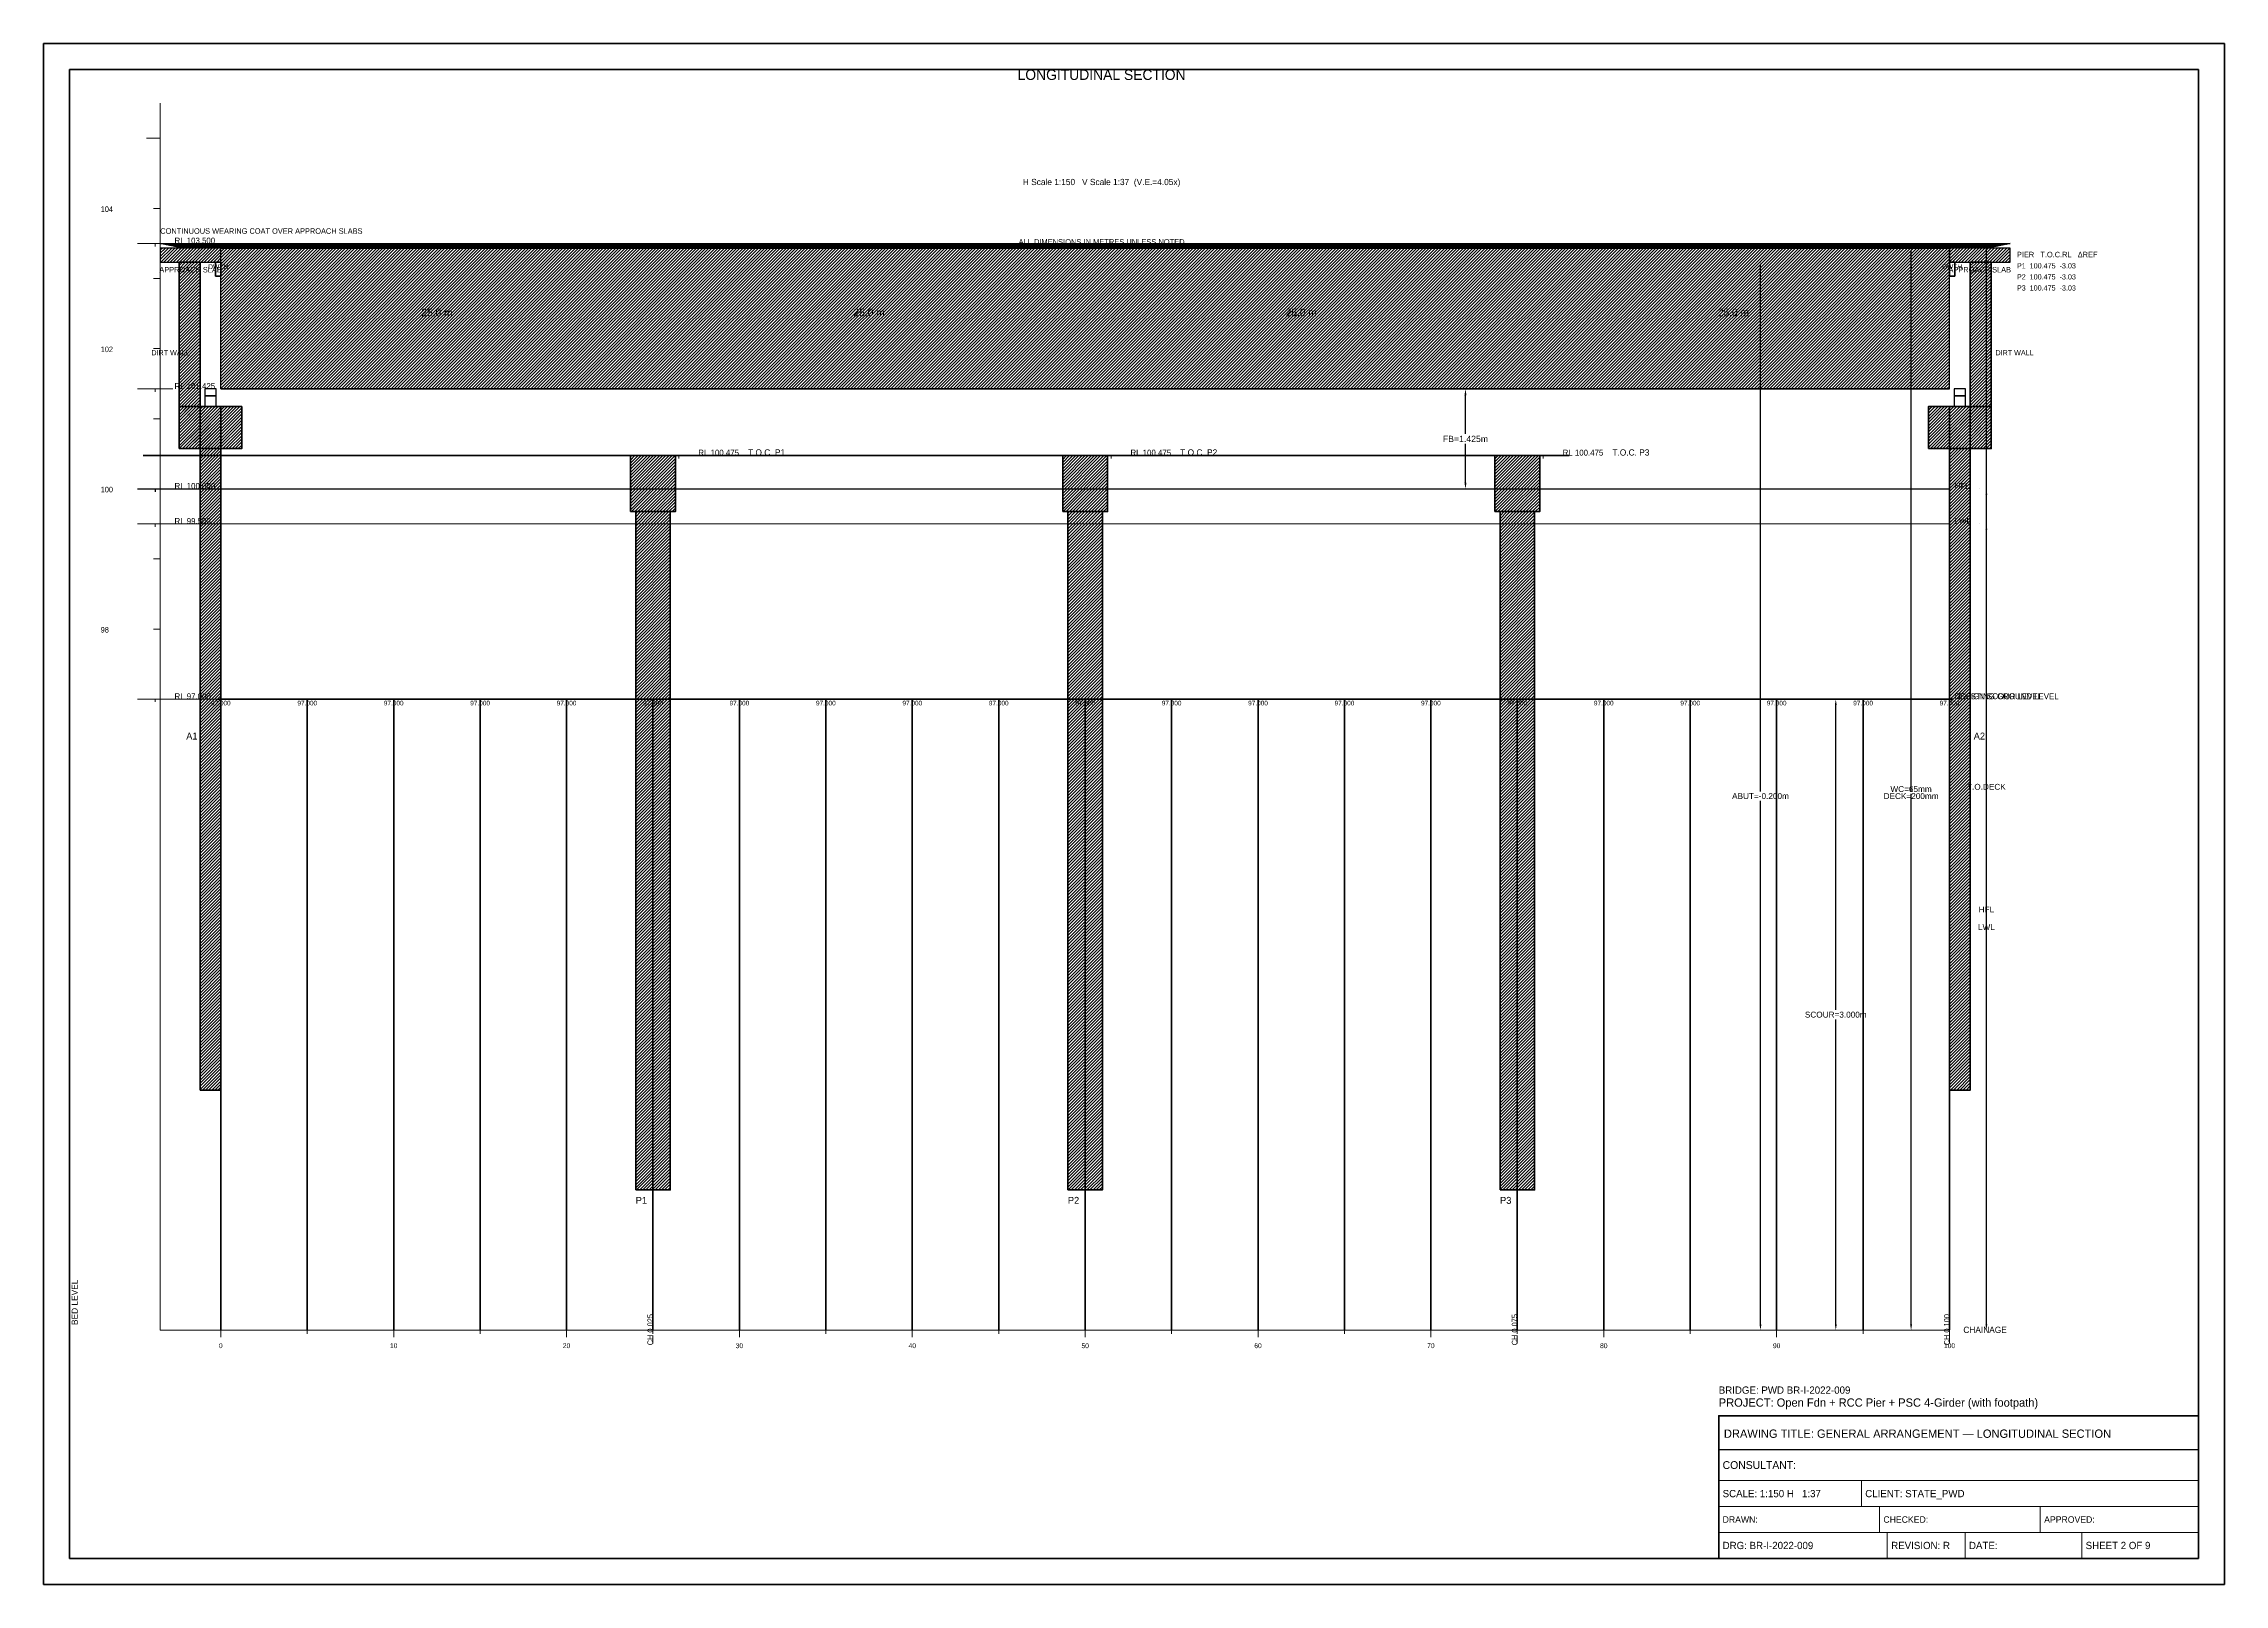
# Model space of a CAD drawing. Header units: metres. Extents: x 0 to 841, y 0 to 594.
import ezdxf
from ezdxf.enums import TextEntityAlignment as Align

# ---------------------------------------------------------------- set-up
doc = ezdxf.new("R2010")
doc.units = ezdxf.units.M
doc.linetypes.add('DASHED', pattern=[0.5, 0.375, -0.125])
doc.linetypes.add('DASHED2', pattern=[0.25, 0.1875, -0.0625])
for name, color, linetype, lineweight in [('ABUT-PROF', 4, 'Continuous', 50), ('BORDER-INNER', 7, 'Continuous', 35), ('BORDER-OUTER', 7, 'Continuous', 70), ('CIVIL-CHAINAGE', 7, 'Continuous', 18), ('CIVIL-GROUND', 3, 'Continuous', 35), ('CIVIL-HFL', 5, 'DASHED', 25), ('CIVIL-LWL', 4, 'DASHED', 18), ('CIVIL-ROAD', 7, 'Continuous', 25), ('CIVIL-SCOUR', 1, 'DASHED2', 18), ('DIM-CHAINAGE', 3, 'Continuous', 18), ('DIM-LEVEL', 3, 'Continuous', 18), ('DIM-LINEAR', 3, 'Continuous', 18), ('STRUC-HATCHING', 8, 'Continuous', 18), ('STRUC-SECTION', 2, 'Continuous', 35), ('SUB-ABUT', 3, 'Continuous', 35), ('SUB-BEARING', 5, 'Continuous', 25), ('SUB-DIRT-WALL', 3, 'Continuous', 35), ('SUB-PIER', 2, 'Continuous', 35), ('SUPER-DECK', 2, 'Continuous', 50), ('SUPER-WEARING', 8, 'Continuous', 25), ('TEXT-GENERAL', 7, 'Continuous', 18), ('TEXT-HEADER', 7, 'Continuous', 25), ('TEXT-LEVEL', 5, 'Continuous', 18), ('TEXT-SPEC', 7, 'Continuous', 13), ('TEXT-TITLE', 7, 'Continuous', 25), ('TITLEBLK-BOX', 7, 'Continuous', 50), ('TITLEBLK-TEXT', 7, 'Continuous', 18)]:
    doc.layers.add(name, color=color, linetype=linetype, lineweight=lineweight)
doc.styles.add('BRIDGE_STD', font='Arial.ttf')
doc.dimstyles.new('pmb100', dxfattribs={"dimtxt": 2.5, "dimasz": 0.9375, "dimexe": 2.5, "dimexo": 2.5, "dimtad": 0, "dimtih": 1, "dimdec": 0, "dimtxsty": 'BRIDGE_STD', "dimcen": 2.5, "dimazin": 3, "dimtfac": 1, "dimtmove": 0, "dimatfit": 3})

msp = doc.modelspace()

# ---------------------------------------------------------------- hatches: boundary and pattern name
at = {"layer": 'STRUC-HATCHING'}
h = msp.add_hatch(dxfattribs=at)
h.set_pattern_fill('ANSI31', scale=0.266667)
h.paths.add_polyline_path([(45, 509.78), (68.33, 509.78), (68.33, 515.19), (45, 515.19)])
h = msp.add_hatch(dxfattribs=at)
h.set_pattern_fill('ANSI31', scale=0.2666667)
h.paths.add_polyline_path([(68.33, 460.86), (735, 460.86), (735, 515.19), (68.33, 515.19)])
h = msp.add_hatch(dxfattribs=at)
h.set_pattern_fill('ANSI31', scale=0.2666667)
h.paths.add_polyline_path([(735, 509.78), (758.33, 509.78), (758.33, 515.19), (735, 515.19)])
h = msp.add_hatch(dxfattribs=at)
h.set_pattern_fill('ANSI31', scale=0.266667)
h.paths.add_polyline_path([(52.22, 437.88), (60.33, 437.88), (60.33, 509.78), (52.22, 509.78)])
h = msp.add_hatch(dxfattribs=at)
h.set_pattern_fill('ANSI31', scale=0.2666667)
h.paths.add_polyline_path([(743, 437.88), (751.11, 437.88), (751.11, 509.78), (743, 509.78)])
h = msp.add_hatch(dxfattribs=at)
h.set_pattern_fill('ANSI31', scale=0.266667)
h.paths.add_polyline_path([(52.22, 437.88), (76.44, 437.88), (76.44, 454.1), (52.22, 454.1)])
h = msp.add_hatch(dxfattribs=at)
h.set_pattern_fill('ANSI31', scale=0.266667)
h.paths.add_polyline_path([(60.33, 190.57), (68.33, 190.57), (68.33, 454.1), (60.33, 454.1)])
h = msp.add_hatch(dxfattribs=at)
h.set_pattern_fill('ANSI31', scale=0.2666667)
h.paths.add_polyline_path([(726.89, 437.88), (751.11, 437.88), (751.11, 454.1), (726.89, 454.1)])
h = msp.add_hatch(dxfattribs=at)
h.set_pattern_fill('ANSI31', scale=0.2666667)
h.paths.add_polyline_path([(735, 190.57), (743, 190.57), (743, 454.1), (735, 454.1)])
h = msp.add_hatch(dxfattribs=at)
h.set_pattern_fill('ANSI31', scale=0.266667)
h.paths.add_polyline_path([(226.33, 413.56), (243.67, 413.56), (243.67, 435.18), (226.33, 435.18)])
h = msp.add_hatch(dxfattribs=at)
h.set_pattern_fill('ANSI31', scale=0.266667)
h.paths.add_polyline_path([(393, 413.56), (410.33, 413.56), (410.33, 435.18), (393, 435.18)])
h = msp.add_hatch(dxfattribs=at)
h.set_pattern_fill('ANSI31', scale=0.2666667)
h.paths.add_polyline_path([(559.67, 413.56), (577, 413.56), (577, 435.18), (559.67, 435.18)])
h = msp.add_hatch(dxfattribs=at)
h.set_pattern_fill('ANSI31', scale=0.266667)
h.paths.add_polyline_path([(228.33, 152.06), (241.67, 152.06), (241.67, 413.56), (228.33, 413.56)])
h = msp.add_hatch(dxfattribs=at)
h.set_pattern_fill('ANSI31', scale=0.266667)
h.paths.add_polyline_path([(395, 152.06), (408.33, 152.06), (408.33, 413.56), (395, 413.56)])
h = msp.add_hatch(dxfattribs=at)
h.set_pattern_fill('ANSI31', scale=0.2666667)
h.paths.add_polyline_path([(561.67, 152.06), (575, 152.06), (575, 413.56), (561.67, 413.56)])
at = {"layer": 'SUPER-WEARING'}
h = msp.add_hatch(dxfattribs=at)
h.set_pattern_fill('SOLID')
h.paths.add_polyline_path([(45, 516.94), (758.33, 516.94), (749.67, 515.19), (53.67, 515.19)])

# ---------------------------------------------------------------- linework, layer by layer
at = {"layer": 'ABUT-PROF', "lineweight": 35}
for points in [[(66.33, 504.37), (68.33, 504.37), (68.33, 509.78), (66.33, 509.78), (66.33, 504.37)], [(735, 504.37), (737, 504.37), (737, 509.78), (735, 509.78), (735, 504.37)]]:
    msp.add_lwpolyline(points, dxfattribs=at)
at = {"layer": 'BORDER-INNER'}
msp.add_lwpolyline([(10, 10), (831, 10), (831, 584), (10, 584), (10, 10)], dxfattribs=at)
at = {"layer": 'BORDER-OUTER'}
msp.add_lwpolyline([(0, 0), (841, 0), (841, 594), (0, 594), (0, 0)], dxfattribs=at)
at = {"layer": 'CIVIL-CHAINAGE'}
for p, q in [((45, 98), (735, 98)), ((68.33, 98), (68.33, 95.33)), ((101.67, 98), (101.67, 96.53)), ((135, 98), (135, 95.33)), ((168.33, 98), (168.33, 96.53)), ((201.67, 98), (201.67, 95.33)), ((235, 98), (235, 96.53)), ((235, 96), (235, 92.8)), ((268.33, 98), (268.33, 95.33)), ((301.67, 98), (301.67, 96.53)), ((335, 98), (335, 95.33)), ((368.33, 98), (368.33, 96.53)), ((401.67, 98), (401.67, 95.33)), ((435, 98), (435, 96.53)), ((468.33, 98), (468.33, 95.33)), ((501.67, 98), (501.67, 96.53)), ((535, 98), (535, 95.33)), ((568.33, 98), (568.33, 96.53)), ((568.33, 96), (568.33, 92.8)), ((601.67, 98), (601.67, 95.33)), ((635, 98), (635, 96.53)), ((668.33, 98), (668.33, 95.33)), ((701.67, 98), (701.67, 96.53)), ((735, 98), (735, 95.33)), ((735, 96), (735, 92.8))]:
    msp.add_line(p, q, dxfattribs=at)
at = {"layer": 'CIVIL-GROUND', "color": 3}
for p, q in [((67, 341.26), (69.67, 341.26)), ((100.33, 341.26), (103, 341.26)), ((133.67, 341.26), (136.33, 341.26)), ((167, 341.26), (169.67, 341.26)), ((200.33, 341.26), (203, 341.26)), ((233.67, 341.26), (236.33, 341.26)), ((267, 341.26), (269.67, 341.26)), ((300.33, 341.26), (303, 341.26)), ((333.67, 341.26), (336.33, 341.26)), ((367, 341.26), (369.67, 341.26)), ((400.33, 341.26), (403, 341.26)), ((433.67, 341.26), (436.33, 341.26)), ((467, 341.26), (469.67, 341.26)), ((500.33, 341.26), (503, 341.26)), ((533.67, 341.26), (536.33, 341.26)), ((567, 341.26), (569.67, 341.26)), ((600.33, 341.26), (603, 341.26)), ((633.67, 341.26), (636.33, 341.26)), ((667, 341.26), (669.67, 341.26)), ((700.33, 341.26), (703, 341.26)), ((733.67, 341.26), (736.33, 341.26))]:
    msp.add_line(p, q, dxfattribs=at)
at = {"layer": 'CIVIL-GROUND', "color": 8, "linetype": 'DASHED2'}
for p, q in [((68.33, 341.26), (68.33, 98)), ((101.67, 341.26), (101.67, 98)), ((135, 341.26), (135, 98)), ((168.33, 341.26), (168.33, 98)), ((201.67, 341.26), (201.67, 98)), ((235, 341.26), (235, 98)), ((268.33, 341.26), (268.33, 98)), ((301.67, 341.26), (301.67, 98)), ((335, 341.26), (335, 98)), ((368.33, 341.26), (368.33, 98)), ((401.67, 341.26), (401.67, 98)), ((435, 341.26), (435, 98)), ((468.33, 341.26), (468.33, 98)), ((501.67, 341.26), (501.67, 98)), ((535, 341.26), (535, 98)), ((568.33, 341.26), (568.33, 98)), ((601.67, 341.26), (601.67, 98)), ((635, 341.26), (635, 98)), ((668.33, 341.26), (668.33, 98)), ((701.67, 341.26), (701.67, 98)), ((735, 341.26), (735, 98))]:
    msp.add_line(p, q, dxfattribs=at)
at = {"layer": 'CIVIL-GROUND', "color": 3}
msp.add_lwpolyline([(68.33, 341.26), (101.67, 341.26), (135, 341.26), (168.33, 341.26), (201.67, 341.26), (235, 341.26), (268.33, 341.26), (301.67, 341.26), (335, 341.26), (368.33, 341.26), (401.67, 341.26), (435, 341.26), (468.33, 341.26), (501.67, 341.26), (535, 341.26), (568.33, 341.26), (601.67, 341.26), (635, 341.26), (668.33, 341.26), (701.67, 341.26), (735, 341.26)], dxfattribs=at)
at = {"layer": 'CIVIL-HFL'}
for p, q in [((36.2, 422.34), (49.8, 422.34)), ((43, 422.34), (43, 421.21))]:
    msp.add_line(p, q, dxfattribs=at)
at = {"layer": 'CIVIL-HFL', "color": 5}
msp.add_line((45, 422.34), (735, 422.34), dxfattribs=at)
at = {"layer": 'CIVIL-LWL'}
for p, q in [((36.2, 408.83), (49.8, 408.83)), ((43, 408.83), (43, 407.7))]:
    msp.add_line(p, q, dxfattribs=at)
at = {"layer": 'CIVIL-LWL', "color": 4}
msp.add_line((45, 408.83), (735, 408.83), dxfattribs=at)
at = {"layer": 'CIVIL-ROAD', "lineweight": 25}
for points in [[(45, 509.78), (68.33, 509.78), (68.33, 515.19), (45, 515.19), (45, 509.78)], [(735, 509.78), (758.33, 509.78), (758.33, 515.19), (735, 515.19), (735, 509.78)]]:
    msp.add_lwpolyline(points, dxfattribs=at)
at = {"layer": 'CIVIL-SCOUR'}
for p, q in [((36.2, 341.26), (49.8, 341.26)), ((43, 341.26), (43, 340.12))]:
    msp.add_line(p, q, dxfattribs=at)
at = {"layer": 'CIVIL-SCOUR', "color": 1}
msp.add_line((45, 341.26), (735, 341.26), dxfattribs=at)
at = {"layer": 'DIM-LEVEL'}
for p, q in [((45, 98), (45, 571)), ((39.67, 557.49), (45, 557.49)), ((42.33, 530.46), (45, 530.46)), ((36.2, 516.94), (49.8, 516.94)), ((43, 516.94), (43, 515.81)), ((42.33, 503.43), (45, 503.43)), ((42.33, 476.4), (45, 476.4)), ((36.2, 460.86), (49.8, 460.86)), ((43, 460.86), (43, 459.73)), ((42.33, 449.37), (45, 449.37)), ((238.2, 435.18), (251.8, 435.18)), ((245, 435.18), (245, 434.05)), ((404.87, 435.18), (418.47, 435.18)), ((411.67, 435.18), (411.67, 434.05)), ((571.53, 435.18), (585.13, 435.18)), ((578.33, 435.18), (578.33, 434.05)), ((39.67, 422.34), (45, 422.34)), ((42.33, 395.31), (45, 395.31)), ((42.33, 368.29), (45, 368.29))]:
    msp.add_line(p, q, dxfattribs=at)
at = {"layer": 'STRUC-SECTION', "color": 8, "linetype": 'DASHED'}
for p in [(255, 435.18), (421.67, 435.18), (588.33, 435.18)]:
    msp.add_line(p, (38.33, 435.18), dxfattribs=at)
at = {"layer": 'SUB-ABUT', "lineweight": 30}
for points in [[(62.13, 454.1), (66.53, 454.1), (66.53, 458.16), (62.13, 458.16), (62.13, 454.1)], [(736.8, 454.1), (741.2, 454.1), (741.2, 458.16), (736.8, 458.16), (736.8, 454.1)]]:
    msp.add_lwpolyline(points, dxfattribs=at)
at = {"layer": 'SUB-ABUT', "lineweight": 40}
for points in [[(52.22, 437.88), (76.44, 437.88), (76.44, 454.1), (52.22, 454.1), (52.22, 437.88)], [(60.33, 190.57), (68.33, 190.57), (68.33, 454.1), (60.33, 454.1), (60.33, 190.57)], [(726.89, 437.88), (751.11, 437.88), (751.11, 454.1), (726.89, 454.1), (726.89, 437.88)], [(735, 190.57), (743, 190.57), (743, 454.1), (735, 454.1), (735, 190.57)]]:
    msp.add_lwpolyline(points, dxfattribs=at)
at = {"layer": 'SUB-BEARING', "lineweight": 30}
for points in [[(62.13, 458.16), (66.53, 458.16), (66.53, 460.86), (62.13, 460.86), (62.13, 458.16)], [(736.8, 458.16), (741.2, 458.16), (741.2, 460.86), (736.8, 460.86), (736.8, 458.16)]]:
    msp.add_lwpolyline(points, dxfattribs=at)
at = {"layer": 'SUB-DIRT-WALL', "lineweight": 40}
for points in [[(52.22, 437.88), (60.33, 437.88), (60.33, 509.78), (52.22, 509.78), (52.22, 437.88)], [(743, 437.88), (751.11, 437.88), (751.11, 509.78), (743, 509.78), (743, 437.88)]]:
    msp.add_lwpolyline(points, dxfattribs=at)
at = {"layer": 'SUB-PIER', "lineweight": 40}
for points in [[(226.33, 413.56), (243.67, 413.56), (243.67, 435.18), (226.33, 435.18), (226.33, 413.56)], [(393, 413.56), (410.33, 413.56), (410.33, 435.18), (393, 435.18), (393, 413.56)], [(559.67, 413.56), (577, 413.56), (577, 435.18), (559.67, 435.18), (559.67, 413.56)], [(228.33, 152.06), (241.67, 152.06), (241.67, 413.56), (228.33, 413.56), (228.33, 152.06)], [(395, 152.06), (408.33, 152.06), (408.33, 413.56), (395, 413.56), (395, 152.06)], [(561.67, 152.06), (575, 152.06), (575, 413.56), (561.67, 413.56), (561.67, 152.06)]]:
    msp.add_lwpolyline(points, dxfattribs=at)
at = {"layer": 'SUPER-DECK'}
for p, q in [((68.33, 515.19), (735, 515.19)), ((68.33, 460.86), (735, 460.86))]:
    msp.add_line(p, q, dxfattribs=at)
at = {"layer": 'SUPER-DECK', "lineweight": 25}
for p, q in [((68.33, 460.86), (68.33, 515.19)), ((735, 460.86), (735, 515.19))]:
    msp.add_line(p, q, dxfattribs=at)
at = {"layer": 'SUPER-WEARING', "lineweight": 25}
msp.add_lwpolyline([(45, 516.94), (758.33, 516.94), (749.67, 515.19), (53.67, 515.19), (45, 516.94)], dxfattribs=at)
at = {"layer": 'TITLEBLK-BOX', "lineweight": 50}
msp.add_lwpolyline([(646, 10), (831, 10), (831, 65), (646, 65), (646, 10)], dxfattribs=at)
at = {"layer": 'TITLEBLK-BOX', "lineweight": 30}
msp.add_lwpolyline([(646, 52), (831, 52), (831, 65), (646, 65), (646, 52)], dxfattribs=at)
at = {"layer": 'TITLEBLK-BOX', "lineweight": 18}
for points in [[(646, 40), (831, 40), (831, 52), (646, 52), (646, 40)], [(646, 30), (701, 30), (701, 40), (646, 40), (646, 30)], [(701, 30), (831, 30), (831, 40), (701, 40), (701, 30)], [(646, 20), (708, 20), (708, 30), (646, 30), (646, 20)], [(708, 20), (770, 20), (770, 30), (708, 30), (708, 20)], [(770, 20), (831, 20), (831, 30), (770, 30), (770, 20)], [(646, 10), (711, 10), (711, 20), (646, 20), (646, 10)], [(711, 10), (741, 10), (741, 20), (711, 20), (711, 10)], [(741, 10), (786, 10), (786, 20), (741, 20), (741, 10)], [(786, 10), (831, 10), (831, 20), (786, 20), (786, 10)]]:
    msp.add_lwpolyline(points, dxfattribs=at)

# ---------------------------------------------------------------- texts
at = {"layer": 'CIVIL-GROUND', "color": 3}
msp.add_text('EXISTING GROUND LEVEL', height=2.2667, dxfattribs=at).set_placement((738.33, 341.26))
at = {"layer": 'CIVIL-HFL', "color": 5}
msp.add_text('HFL', height=2.267, dxfattribs=at).set_placement((737, 422.34))
at = {"layer": 'CIVIL-LWL', "color": 4}
msp.add_text('LWL', height=2.267, dxfattribs=at).set_placement((737, 408.83))
at = {"layer": 'CIVIL-SCOUR', "color": 1}
msp.add_text('DESIGN SCOUR LEVEL', height=2.2667, dxfattribs=at).set_placement((737, 341.26))
at = {"layer": 'DIM-CHAINAGE'}
for s, p in [('CH 0.025', (235, 92.16)), ('CH 0.075', (568.33, 92.16)), ('CH 0.100', (735, 92.16))]:
    msp.add_text(s, height=2.133, rotation=90, dxfattribs=at).set_placement(p)
at = {"layer": 'TEXT-GENERAL'}
for p in [(151.67, 488.9), (318.33, 488.9), (485, 488.9), (651.67, 488.9)]:
    msp.add_text('25.0 m', height=2.933, dxfattribs=at).set_placement(p, align=Align.CENTER)
for s, p in [('A1', (55, 325.72)), ('A2', (744.33, 325.72)), ('P1', (228.33, 146.72)), ('P2', (395, 146.72)), ('P3', (561.67, 146.72))]:
    msp.add_text(s, height=2.667, dxfattribs=at).set_placement(p)
at = {"layer": 'TEXT-HEADER'}
msp.add_text('LONGITUDINAL SECTION', height=4, dxfattribs=at).set_placement((408, 580), align=Align.CENTER)
for s, height, p in [('PIER   T.O.C.RL   ΔREF', 2.1333, (761, 511.61)), ('T.O.C. P1', 2.4, (271.67, 435.18)), ('T.O.C. P2', 2.4, (438.33, 435.18)), ('T.O.C. P3', 2.4, (605, 435.18))]:
    msp.add_text(s, height=height, dxfattribs=at).set_placement(p)
at = {"layer": 'TEXT-LEVEL'}
for s, height, p in [('104', 2.133, (22, 529.12)), ('RL 103.500', 2.267, (50.48, 516.94)), ('102', 2.133, (22, 475.07)), ('RL 101.425', 2.267, (50.48, 460.86)), ('RL 100.475', 2.267, (252.48, 435.18)), ('RL 100.475', 2.267, (419.15, 435.18)), ('RL 100.475', 2.267, (585.81, 435.18)), ('100', 2.133, (22, 421.01)), ('RL 100.000', 2.267, (50.48, 422.34)), ('RL 99.500', 2.267, (50.48, 408.83)), ('98', 2.133, (22, 366.95)), ('RL 97.000', 2.267, (50.48, 341.26)), ('CHAINAGE', 2.4, (740.33, 96.93))]:
    msp.add_text(s, height=height, dxfattribs=at).set_placement(p)
at = {"layer": 'TEXT-LEVEL', "color": 8}
for p in [(68.33, 338.86), (101.67, 338.86), (135, 338.86), (168.33, 338.86), (201.67, 338.86), (235, 338.86), (268.33, 338.86), (301.67, 338.86), (335, 338.86), (368.33, 338.86), (401.67, 338.86), (435, 338.86), (468.33, 338.86), (501.67, 338.86), (535, 338.86), (568.33, 338.86), (601.67, 338.86), (635, 338.86), (668.33, 338.86), (701.67, 338.86), (735, 338.86)]:
    msp.add_text('97.000', height=1.8, dxfattribs=at).set_placement(p, align=Align.CENTER)
at = {"layer": 'TEXT-LEVEL'}
msp.add_text('BED LEVEL', height=2.4, rotation=90, dxfattribs=at).set_placement((13.17, 100))
for s, height, p in [('0', 1.87, (68.33, 91.07)), ('10', 1.867, (135, 91.07)), ('20', 1.867, (201.67, 91.07)), ('30', 1.867, (268.33, 91.07)), ('40', 1.867, (335, 91.07)), ('50', 1.867, (401.67, 91.07)), ('60', 1.867, (468.33, 91.07)), ('70', 1.867, (535, 91.07)), ('80', 1.867, (601.67, 91.07)), ('90', 1.867, (668.33, 91.07)), ('100', 1.867, (735, 91.07))]:
    msp.add_text(s, height=height, dxfattribs=at).set_placement(p, align=Align.CENTER)
at = {"layer": 'TEXT-SPEC'}
for s, height, p in [('H Scale 1:150   V Scale 1:37  (V.E.=4.05x)', 2.4, (408, 539.46)), ('APPROACH SLAB', 2.1333, (56.67, 505.78)), ('APPROACH SLAB', 2.1333, (746.67, 505.78))]:
    msp.add_text(s, height=height, dxfattribs=at).set_placement(p, align=Align.CENTER)
at = {"layer": 'TEXT-SPEC', "color": 8}
for s, height, p in [('CONTINUOUS WEARING COAT OVER APPROACH SLABS', 2.1333, (45, 520.68)), ('P1  100.475  -3.03', 2, (761, 507.34)), ('P2  100.475  -3.03', 2, (761, 503.08)), ('P3  100.475  -3.03', 2, (761, 498.81))]:
    msp.add_text(s, height=height, dxfattribs=at).set_placement(p)
msp.add_text('ALL DIMENSIONS IN METRES UNLESS NOTED', height=2.16, dxfattribs=at).set_placement((408, 516.48), align=Align.CENTER)
at = {"layer": 'TEXT-SPEC', "color": 4}
for p in [(67.33, 507.08), (736, 507.08)]:
    msp.add_text('DWTH', height=1.867, dxfattribs=at).set_placement(p, align=Align.CENTER)
at = {"layer": 'TEXT-SPEC'}
for p in [(41.56, 473.83), (752.71, 473.83)]:
    msp.add_text('DIRT WALL', height=2, dxfattribs=at).set_placement(p)
at = {"layer": 'TEXT-TITLE'}
for s, p in [('PROJECT: Open Fdn + RCC Pier + PSC 4-Girder (with footpath)', (646, 68.5)), ('DRAWING TITLE: GENERAL ARRANGEMENT — LONGITUDINAL SECTION', (648, 56.5))]:
    msp.add_text(s, height=3.2, dxfattribs=at).set_placement(p)
at = {"layer": 'TITLEBLK-TEXT'}
for s, height, p in [('BRIDGE: PWD BR-I-2022-009', 2.8, (646, 73.5)), ('CONSULTANT: ', 3, (647.5, 44.5)), ('SCALE: 1:150 H   1:37', 2.8, (647.5, 33.6)), ('CLIENT: STATE_PWD', 2.8, (702.5, 33.6)), ('DRAWN: ', 2.5, (647.5, 23.75)), ('CHECKED: ', 2.5, (709.5, 23.75)), ('APPROVED: ', 2.5, (771.5, 23.75)), ('DRG: BR-I-2022-009', 2.8, (647.5, 13.6)), ('REVISION: R', 2.8, (712.5, 13.6)), ('DATE: ', 2.8, (742.5, 13.6)), ('SHEET 2 OF 9', 2.8, (787.5, 13.6))]:
    msp.add_text(s, height=height, dxfattribs=at).set_placement(p)

# ---------------------------------------------------------------- dimensions: what is measured, and where the dimension line sits
at = {"layer": 'DIM-LINEAR'}
for base, p1, p2, text, override in [((720.18, 98), (720.18, 98), (720.18, 515.19), 'WC=65mm', {"dimtxt": 2.266667, "dimasz": 2.266667, "dimgap": 0.906667, "dimclrt": 3}), ((749.22, 98), (749.22, 98), (749.22, 516.94), 'T.O.DECK', {"dimtxt": 2.266667, "dimasz": 2.266667, "dimgap": 0.906667, "dimclrt": 3}), ((662.1, 98), (662.1, 98), (662.1, 509.78), 'ABUT=-0.200m', {"dimtxt": 2.266667, "dimasz": 2.266667, "dimgap": 0.906667, "dimclrt": 3}), ((720.18, 98), (720.18, 98), (720.18, 509.78), 'DECK=200mm', {"dimtxt": 2.266667, "dimasz": 2.266667, "dimgap": 0.906667, "dimclrt": 3}), ((548.33, 422.34), (535, 422.34), (535, 460.86), 'FB=1.425m', {"dimtxt": 2.4, "dimasz": 2.4, "dimgap": 0.96, "dimclrt": 3}), ((749.22, 98), (749.22, 98), (749.22, 422.34), 'HFL', {"dimtxt": 2.266667, "dimasz": 2.266667, "dimgap": 0.906667, "dimclrt": 3}), ((749.22, 98), (749.22, 98), (749.22, 408.83), 'LWL', {"dimtxt": 2.266667, "dimasz": 2.266667, "dimgap": 0.906667, "dimclrt": 3}), ((691.14, 98), (691.14, 98), (691.14, 341.26), 'SCOUR=3.000m', {"dimtxt": 2.266667, "dimasz": 2.266667, "dimgap": 0.906667, "dimclrt": 3})]:
    msp.add_linear_dim(base=base, p1=p1, p2=p2, angle=90, text=text, dimstyle='pmb100', override=override, dxfattribs=at).render()

doc.saveas('drawing.dxf')
